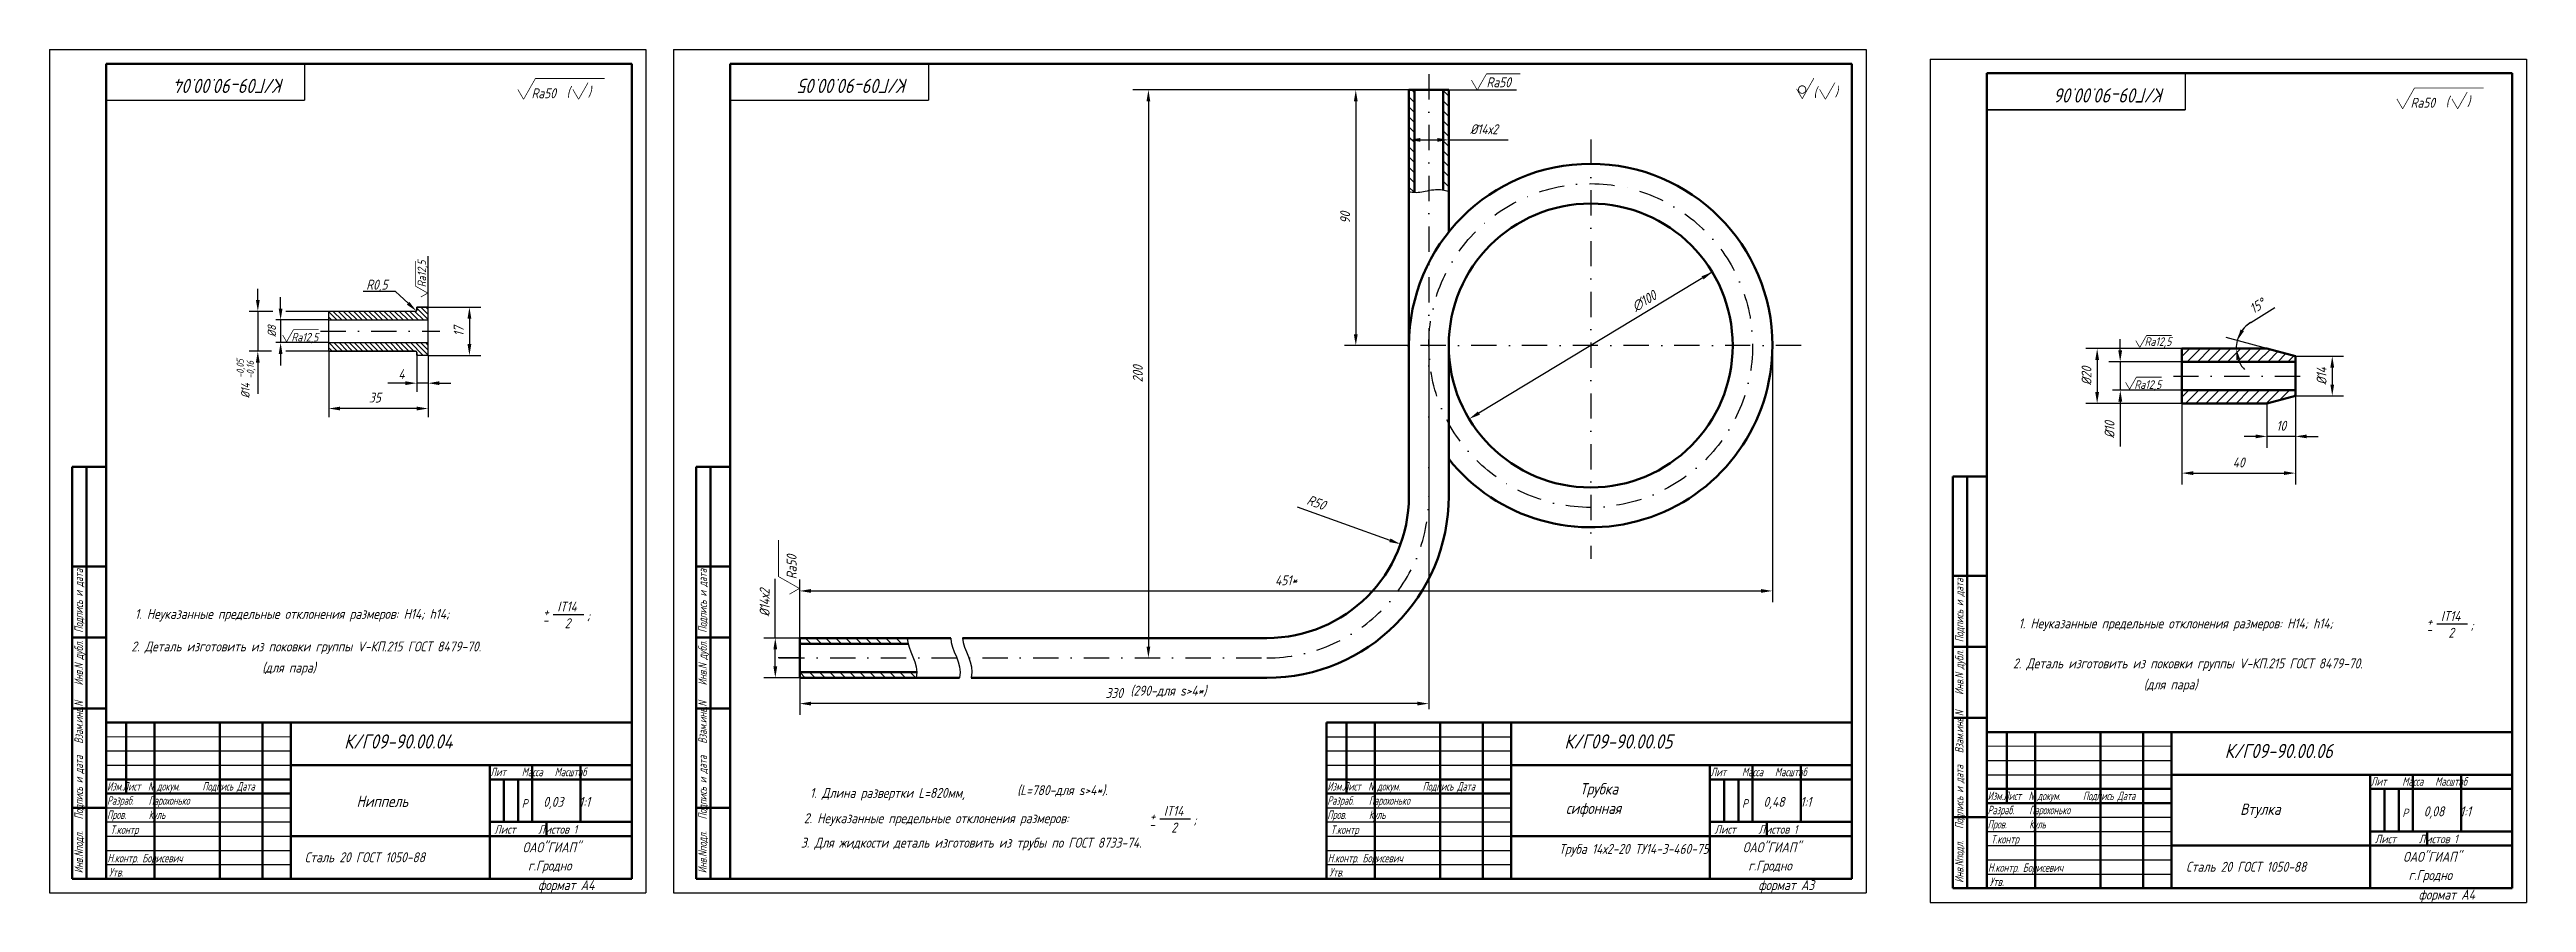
# Model space of a CAD drawing. Header units: inches. Extents: x 0 to 2147, y 0 to 841.
# Drawn here: x 1275 to 2147, y 4 to 305 of the extents above; entities that cross this region are included whole.
import ezdxf

# ---------------------------------------------------------------- set-up
doc = ezdxf.new("R2010")
doc.units = ezdxf.units.IN
doc.header["$LTSCALE"] = 0.7
doc.header["$MEASUREMENT"] = 0
doc.linetypes.add('DASHDOT', pattern=[25.4, 12.7, -6.35, 0, -6.35])
doc.linetypes.add('HIDDEN', pattern=[9.525, 6.35, -3.175])
doc.styles.add('ROMANC', font='romanc', dxfattribs={"width": 0.8, "oblique": 15, "height": 3.5})
doc.styles.get("Standard").update_dxf_attribs({"font": 'romand.shx', "width": 0.8, "oblique": 15, "height": 3.5})
doc.dimstyles.get("Standard").update_dxf_attribs({"dimtxt": 3.5, "dimasz": 4, "dimexe": 4, "dimexo": 0, "dimgap": 2, "dimtad": 1, "dimdec": 0, "dimdsep": 46, "dimtxsty": 'Standard', "dimcen": 0.09, "dimadec": 0, "dimazin": 0, "dimtfac": 1, "dimtdec": 0, "dimtmove": 0, "dimatfit": 3, "dimfxl": 0, "dimtolj": 1, "dimtzin": 0, "dimlwd": 25, "dimlwe": 25, "dimarcsym": 0})
pattern_1 = [(135, (-3236.4586, -1022.106), (-1.767767, -1.767767), [])]

msp = doc.modelspace()

# ---------------------------------------------------------------- texts
at = {"style": 'ROMANC', "oblique": 15, "width": 0.8}
for s, p in [('(', (1457.11, 287.99)), (')', (1464.61, 288.13)), ('(', (1896.15, 287.99)), (')', (1903.65, 288.13)), ('(', (2118.79, 284.64)), (')', (2126.29, 284.77))]:
    msp.add_text(s, height=3.5, dxfattribs=at).set_placement(p)
at = {"lineweight": 35, "char_height": 5, "width": 116.2188, "attachment_point": 1, "rotation": 180}
for s, insert in [('К/Г09-90.00.04 ', (1357.74, 289.39)), ('К/Г09-90.00.05 ', (1577.42, 289.39)), ('К/Г09-90.00.06 ', (2019.93, 286.03))]:
    msp.add_mtext(s, dxfattribs=dict(at, insert=insert))
at = {"lineweight": 25, "attachment_point": 1}
for s, insert, char_height, width in [('Ra50', (1444.71, 291.04), 3.5, 29.1251), ('Ra50', (1780.99, 294.9), 3.5, 29.1251), ('Ra50', (2106.39, 287.69), 3.5, 29.1251), ('R0,5', (1386.51, 223.64), 3.5, 34.7971), ('Ra12,5', (1360.17, 204.88), 3, 25.3892), ('Ra12,5', (2012.71, 203.35), 3, 25.3892), ('4', (1397.81, 192.15), 3.5, 7.8941), ('35', (1387.48, 183.89), 3.5, 8.9871), ('Ra12,5', (2009.13, 188.2), 3, 25.3892), ('1. Неуказанные предельные отклонения размеров: H14; h14; ', (1305.09, 107.7), 3.5, 158.004), ('+', (1448.85, 108.47), 3.5, 4.3989), ('IT14', (1453.79, 110.29), 3.5, 19.7907), (';', (1464.23, 107.14), 3.5, 9.0235), ('IT14', (2117.06, 106.94), 3.5, 19.7907), ('2. Деталь изготовить из поковки группы V-КП.215 ГОСТ 8479-70.', (1303.82, 96.23), 3.5, 172.7805), ('-', (1448.62, 105.54), 3.5, 6.6548), ('2', (1456.41, 104.42), 3.5, 17.1446), ('1. Неуказанные предельные отклонения размеров: H14; h14; ', (1968.35, 104.35), 3.5, 158.004), ('-', (2111.89, 102.19), 3.5, 6.6548), ('+', (2112.11, 105.12), 3.5, 4.3989), ('2', (2119.68, 101.06), 3.5, 17.1446), (';', (2127.5, 103.78), 3.5, 9.0235), ('(для пара)', (1349.87, 88.8), 3.5, 44.9224), ('2. Деталь изготовить из поковки группы V-КП.215 ГОСТ 8479-70.', (1966.39, 90.27), 3.5, 172.7805), ('(290-для s>4*)', (1655.59, 80.66), 3.5, 45.5333), ('(для пара)', (2012.44, 82.84), 3.5, 44.9224), ('{\\W0.6; Изм.Лист  N докум.      Подпись Дата\\P Разраб.    Парохонько\\P Пров.      Куль}', (1293.93, 46.74), 3, 75.9719), ('{\\W0.7;Лит    Масса   Масштаб}', (1430.2, 51.8), 3, 48.3624), ('1. Длина развертки L=820мм,', (1542.78, 44.67), 3.5, 98.3226), ('(L=780-для s>4*).', (1615.73, 45.63), 3.5, 45.5333), ('{\\W0.6; Изм.Лист  N докум.      Подпись Дата\\P Разраб.    Парохонько\\P Пров.      Куль}', (1723.61, 46.74), 3, 75.9719), ('{\\W0.7;Лит    Масса   Масштаб}', (1859.89, 51.8), 3, 48.3624), ('{\\W0.7;Лит    Масса   Масштаб}', (2092.39, 48.45), 3, 48.3624), ('Р', (1441.28, 40.72), 3, 4.7355), ('0,03   1:1', (1448.85, 41.52), 3.5, 30.5998), ('2. Неуказанные предельные отклонения размеров:  ', (1540.62, 35.75), 3.5, 158.004), ('+', (1662.43, 36.52), 3.5, 4.3989), ('IT14', (1667.38, 38.34), 3.5, 19.7907), ('Р', (1870.97, 40.72), 3, 4.7355), ('0,48   1:1', (1878.54, 41.52), 3.5, 30.5998), ('{\\W0.6; Изм.Лист  N докум.      Подпись Дата\\P Разраб.    Парохонько\\P Пров.      Куль}', (1956.12, 43.39), 3, 75.9719), ('Р', (2103.48, 37.37), 3, 4.7355), ('0,08   1:1', (2111.04, 38.17), 3.5, 30.5998), ('{\\W0.7;Т.контр}', (1296.44, 31.48), 3, 65.7648), ('Лист     Листов 1', (1431.61, 31.56), 3, 49.4707), ('3. Для жидкости деталь изготовить из трубы по ГОСТ 8733-74.', (1539.58, 27.14), 3.5, 166.2699), ('-', (1662.2, 33.59), 3.5, 6.6548), ('2', (1669.99, 32.47), 3.5, 17.1446), (';', (1677.82, 35.19), 3.5, 9.0235), ('{\\W0.7;Т.контр}', (1726.13, 31.48), 3, 65.7648), ('Лист     Листов 1', (1861.3, 31.56), 3, 49.4707), ('{\\W0.7;Т.контр}', (1958.63, 28.13), 3, 65.7648), ('Лист     Листов 1', (2093.8, 28.2), 3, 49.4707), ('{\\W0.7; Н.контр. Борисевич}', (1293.99, 21.47), 3, 40.546), ('Сталь 20 ГОСТ 1050-88', (1364.86, 22), 3.5, 67.3789), ('г.Гродно', (1443.5, 19.07), 3.5, 35.0627), ('{\\W0.7; Н.контр. Борисевич}', (1723.68, 21.47), 3, 40.546), ('Труба 14х2-20 ТУ14-3-460-75', (1806.54, 24.95), 3.5, 67.684), ('г.Гродно', (1873.19, 19.07), 3.5, 35.0627), ('{\\W0.7; Н.контр. Борисевич}', (1956.18, 18.12), 3, 40.546), ('Сталь 20 ГОСТ 1050-88', (2027.34, 18.65), 3.5, 67.3789), ('{\\W0.7;Утв.     }', (1295.92, 16.48), 3, 39.2217), ('формат А4', (1447.03, 12.2), 3.5, 32.7454), ('{\\W0.7;Утв.     }', (1725.61, 16.48), 3, 39.2217), ('формат А3', (1876.71, 12.2), 3.5, 32.7454), ('{\\W0.7;Утв.     }', (1958.12, 13.13), 3, 39.2217), ('г.Гродно', (2105.69, 15.71), 3.5, 35.0627), ('формат А4', (2109.22, 8.85), 3.5, 32.7454)]:
    msp.add_mtext(s, dxfattribs=dict(at, insert=insert, char_height=char_height, width=width))
at = {"lineweight": 25, "attachment_point": 1, "rotation": 90}
for s, insert, char_height, width in [('Ra12,5', (1404.61, 220.96), 3, 25.3892), ('%%C8', (1351.79, 203.48), 3, 25.3892), ('-0,05', (1340.87, 189.06), 2.5, 14.2705), ('-0,16', (1344.44, 188.78), 2.5, 14.2705), ('%%C14', (1342.46, 181.9), 3, 25.3892), ('Ra50', (1534.56, 118.17), 3.5, 29.1251), ('{\\W0.7; Инв.Nподл.   Подпись и дата   Взам.инв.N    Инв.N дубл.  Подпись и дата}', (1283.77, 13.21), 3, 144.2887), ('{\\W0.7; Инв.Nподл.   Подпись и дата   Взам.инв.N    Инв.N дубл.  Подпись и дата}', (1503.45, 13.21), 3, 144.2887), ('{\\W0.7; Инв.Nподл.   Подпись и дата   Взам.инв.N    Инв.N дубл.  Подпись и дата}', (1945.96, 9.86), 3, 144.2887)]:
    msp.add_mtext(s, dxfattribs=dict(at, insert=insert, char_height=char_height, width=width))
at = {"lineweight": 25, "char_height": 3.5, "attachment_point": 5}
for s, insert, rotation in [('\\A1;∅100', (1836.54, 216.11), 31.14032), ('\\A1;200', (1658.2, 190.46), 90), ('\\A1;%%C20', (1992.28, 189.72), 90), ('\\A1;%%C10', (2000.39, 170.81), 90)]:
    msp.add_mtext(s, dxfattribs=dict(at, insert=insert, rotation=rotation))
at = {"lineweight": 25, "insert": (1649.92, 78.11), "char_height": 3.5, "attachment_point": 5}
msp.add_mtext('330', dxfattribs=at)
at = {"lineweight": 35, "attachment_point": 1}
for s, insert, char_height, width in [('К/Г09-90.00.04', (1378.74, 63.53), 5, 116.2188), ('К/Г09-90.00.05', (1808.42, 63.53), 5, 116.2188), ('К/Г09-90.00.06', (2040.93, 60.18), 5, 116.2188), ('ОАО"ГИАП"', (1441.59, 25.51), 3.5, 36.171), ('ОАО"ГИАП"', (1871.27, 25.51), 3.5, 36.171), ('ОАО"ГИАП"', (2103.78, 22.16), 3.5, 36.171)]:
    msp.add_mtext(s, dxfattribs=dict(at, insert=insert, char_height=char_height, width=width))
at = {"lineweight": 30, "char_height": 4, "width": 61.9449, "attachment_point": 1}
for s, insert in [('Трубка ', (1813.89, 46.35)), ('Ниппель', (1383.1, 41.97)), ('сифонная', (1808.96, 39.5)), ('Втулка', (2046.39, 39.18))]:
    msp.add_mtext(s, dxfattribs=dict(at, insert=insert))

# ---------------------------------------------------------------- blocks, each defined once
blk = doc.blocks.new('*D352')
at = {"color": 0, "lineweight": 25}
for p, q in [((1407.54, 213.97), (1426.85, 213.97)), ((1422.85, 209.97), (1422.85, 200.97)), ((1408.31, 196.97), (1426.85, 196.97))]:
    blk.add_line(p, q, dxfattribs=at)
for points in [[(1422.18, 209.97), (1423.52, 209.97), (1422.85, 213.97)], [(1422.18, 200.97), (1423.52, 200.97), (1422.85, 196.97)]]:
    blk.add_solid(points, dxfattribs=at)
at = {"layer": 'DEFPOINTS', "color": 0, "lineweight": 25}
for p in [(1407.54, 213.97), (1408.31, 196.97), (1422.85, 196.97)]:
    blk.add_point(p, dxfattribs=at)
at = {"color": 0, "lineweight": 25, "insert": (1419.1, 205.47), "char_height": 3.5, "attachment_point": 5, "rotation": 90}
blk.add_mtext('\\A1;17', dxfattribs=at)
blk = doc.blocks.new('*D357')
at = {"color": 0, "lineweight": 25}
blk.add_line((1714.31, 143.63), (1746.97, 131.88), dxfattribs=at)
blk.add_solid([(1747.19, 132.5), (1746.74, 131.25), (1750.73, 130.52)], dxfattribs=at)
at = {"layer": 'DEFPOINTS', "color": 0, "lineweight": 25}
for p in [(1703.69, 147.46), (1750.73, 130.52)]:
    blk.add_point(p, dxfattribs=at)
at = {"color": 0, "lineweight": 25, "insert": (1721.08, 145.18), "char_height": 3.5, "attachment_point": 5, "rotation": 340.20113}
blk.add_mtext('\\A1;R50', dxfattribs=at)
blk = doc.blocks.new('*D333')
at = {"color": 0, "lineweight": 25}
for p, q in [((1753.69, 290.46), (1730.97, 290.46)), ((1734.97, 286.46), (1734.97, 204.46)), ((1753.69, 200.46), (1730.97, 200.46))]:
    blk.add_line(p, q, dxfattribs=at)
for points in [[(1734.3, 286.46), (1735.64, 286.46), (1734.97, 290.46)], [(1734.3, 204.46), (1735.64, 204.46), (1734.97, 200.46)]]:
    blk.add_solid(points, dxfattribs=at)
at = {"layer": 'DEFPOINTS', "color": 0, "lineweight": 25}
for p in [(1753.69, 290.46), (1734.97, 200.46), (1753.69, 200.46)]:
    blk.add_point(p, dxfattribs=at)
at = {"color": 0, "lineweight": 25, "insert": (1731.22, 245.46), "char_height": 3.5, "attachment_point": 5, "rotation": 90}
blk.add_mtext('\\A1;90', dxfattribs=at)
blk = doc.blocks.new('*D358')
at = {"color": 0, "lineweight": 25}
for p, q in [((1881.69, 200.46), (1881.69, 110.04)), ((1539.15, 97.46), (1539.15, 118.04)), ((1543.15, 114.04), (1877.69, 114.04))]:
    blk.add_line(p, q, dxfattribs=at)
for points in [[(1543.15, 114.7), (1543.15, 113.37), (1539.15, 114.04)], [(1877.69, 114.7), (1877.69, 113.37), (1881.69, 114.04)]]:
    blk.add_solid(points, dxfattribs=at)
at = {"layer": 'DEFPOINTS', "color": 0, "lineweight": 25}
for p in [(1881.69, 200.46), (1881.69, 114.04), (1539.15, 97.46)]:
    blk.add_point(p, dxfattribs=at)
at = {"color": 0, "lineweight": 25, "insert": (1710.42, 117.79), "char_height": 3.5, "attachment_point": 5}
blk.add_mtext('\\A1;451*', dxfattribs=at)
blk = doc.blocks.new('*D359')
at = {"color": 0, "lineweight": 25}
for p, q in [((1753.69, 290.46), (1753.69, 268.88)), ((1767.69, 290.46), (1767.69, 268.88)), ((1757.69, 272.88), (1763.69, 272.88)), ((1767.69, 272.88), (1788.58, 272.88))]:
    blk.add_line(p, q, dxfattribs=at)
for points in [[(1757.69, 273.54), (1757.69, 272.21), (1753.69, 272.88)], [(1763.69, 273.54), (1763.69, 272.21), (1767.69, 272.88)]]:
    blk.add_solid(points, dxfattribs=at)
at = {"layer": 'DEFPOINTS', "color": 0, "lineweight": 25}
for p in [(1753.69, 290.46), (1767.69, 290.46), (1767.69, 272.88)]:
    blk.add_point(p, dxfattribs=at)
at = {"color": 0, "lineweight": 25, "insert": (1780.13, 276.63), "char_height": 3.5, "attachment_point": 5}
blk.add_mtext('\\A1;%%C14х2', dxfattribs=at)
blk = doc.blocks.new('*D360')
at = {"color": 0, "lineweight": 25}
for p, q in [((1530.56, 97.46), (1530.56, 118.35)), ((1539.15, 97.46), (1526.56, 97.46)), ((1530.56, 87.46), (1530.56, 93.46)), ((1539.15, 83.46), (1526.56, 83.46))]:
    blk.add_line(p, q, dxfattribs=at)
for points in [[(1529.9, 93.46), (1531.23, 93.46), (1530.56, 97.46)], [(1529.9, 87.46), (1531.23, 87.46), (1530.56, 83.46)]]:
    blk.add_solid(points, dxfattribs=at)
at = {"layer": 'DEFPOINTS', "color": 0, "lineweight": 25}
for p in [(1530.56, 97.46), (1539.15, 97.46), (1539.15, 83.46)]:
    blk.add_point(p, dxfattribs=at)
at = {"color": 0, "lineweight": 25, "insert": (1526.81, 109.9), "char_height": 3.5, "attachment_point": 5, "rotation": 90}
blk.add_mtext('\\A1;%%C14х2', dxfattribs=at)
blk = doc.blocks.new('*D437')
at = {"color": 0, "lineweight": 25}
for p, q in [((2050.15, 208.61), (2058.55, 213.8)), ((2055.83, 199.39), (2041.51, 203.23))]:
    blk.add_line(p, q, dxfattribs=at)
for start, end in [(165, 180), (121.66195, 165), (122.44358, 143.72179), (201.27821, 222.55642)]:
    blk.add_arc((2055.83, 199.39), 10.83, start, end, dxfattribs=at)
for points in [[(2047.7, 205.52), (2046.5, 206.09), (2045.37, 202.2)], [(2045.08, 195.34), (2046.39, 195.59), (2045, 199.39)]]:
    blk.add_solid(points, dxfattribs=at)
at = {"layer": 'DEFPOINTS', "color": 0, "lineweight": 25}
for p in [(2025.86, 199.39), (2045.04, 200.34), (2055.83, 199.39), (2055.83, 199.39), (2065.83, 196.71)]:
    blk.add_point(p, dxfattribs=at)
at = {"color": 0, "lineweight": 25, "insert": (2052.38, 214.4), "char_height": 3.5, "attachment_point": 5, "rotation": 31.66195}
blk.add_mtext('\\A1;15°', dxfattribs=at)
blk = doc.blocks.new('*D438')
at = {"color": 0, "lineweight": 25}
for p, q in [((2065.83, 196.71), (2082.81, 196.71)), ((2078.81, 192.71), (2078.81, 186.72)), ((2065.83, 182.72), (2082.81, 182.72))]:
    blk.add_line(p, q, dxfattribs=at)
for points in [[(2078.15, 192.71), (2079.48, 192.71), (2078.81, 196.71)], [(2078.15, 186.72), (2079.48, 186.72), (2078.81, 182.72)]]:
    blk.add_solid(points, dxfattribs=at)
at = {"layer": 'DEFPOINTS', "color": 0, "lineweight": 25}
for p in [(2065.83, 196.71), (2065.83, 182.72), (2078.81, 182.72)]:
    blk.add_point(p, dxfattribs=at)
at = {"color": 0, "lineweight": 25, "insert": (2075.06, 189.72), "char_height": 3.5, "attachment_point": 5, "rotation": 90}
blk.add_mtext('\\A1;%%C14', dxfattribs=at)
blk = doc.blocks.new('*D439')
at = {"color": 0, "lineweight": 25}
for p, q in [((2055.83, 180.04), (2055.83, 164.46)), ((2065.83, 182.72), (2065.83, 164.46)), ((2051.83, 168.46), (2047.83, 168.46)), ((2065.83, 168.46), (2055.83, 168.46)), ((2069.83, 168.46), (2073.83, 168.46))]:
    blk.add_line(p, q, dxfattribs=at)
for points in [[(2051.83, 169.12), (2051.83, 167.79), (2055.83, 168.46)], [(2069.83, 169.12), (2069.83, 167.79), (2065.83, 168.46)]]:
    blk.add_solid(points, dxfattribs=at)
at = {"layer": 'DEFPOINTS', "color": 0, "lineweight": 25}
for p in [(2055.83, 180.04), (2065.83, 182.72), (2055.83, 168.46)]:
    blk.add_point(p, dxfattribs=at)
at = {"color": 0, "lineweight": 25, "insert": (2060.83, 172.21), "char_height": 3.5, "attachment_point": 5}
blk.add_mtext('\\A1;10', dxfattribs=at)
blk = doc.blocks.new('*D440')
at = {"color": 0, "lineweight": 25}
for p, q in [((2025.86, 180.04), (2025.86, 151.53)), ((2065.83, 182.72), (2065.83, 151.53)), ((2029.86, 155.53), (2061.83, 155.53))]:
    blk.add_line(p, q, dxfattribs=at)
for points in [[(2029.86, 156.19), (2029.86, 154.86), (2025.86, 155.53)], [(2061.83, 156.19), (2061.83, 154.86), (2065.83, 155.53)]]:
    blk.add_solid(points, dxfattribs=at)
at = {"layer": 'DEFPOINTS', "color": 0, "lineweight": 25}
for p in [(2025.86, 180.04), (2065.83, 182.72), (2065.83, 155.53)]:
    blk.add_point(p, dxfattribs=at)
at = {"color": 0, "lineweight": 25, "insert": (2045.85, 159.28), "char_height": 3.5, "attachment_point": 5}
blk.add_mtext('\\A1;40', dxfattribs=at)

# ---------------------------------------------------------------- dimensions: what is measured, and where the dimension line sits
at = {"lineweight": 25}
for base, p1, p2, picture, middle in [((1734.97, 200.46), (1753.69, 290.46), (1753.69, 200.46), '*D333', (1731.22, 245.46)), ((1422.85, 196.97), (1407.54, 213.97), (1408.31, 196.97), '*D352', (1419.1, 205.47))]:
    dim = msp.add_linear_dim(base=base, p1=p1, p2=p2, angle=90, dimstyle='Standard', dxfattribs=at)
    dim.commit()
    dim.dimension.update_dxf_attribs({"geometry": picture, "text_midpoint": middle})
for base, p1, p2, text, picture, middle in [((1767.69, 272.88), (1753.69, 290.46), (1767.69, 290.46), '%%C14х2', '*D359', (1780.13, 276.63)), ((1881.69, 114.04), (1539.15, 97.46), (1881.69, 200.46), '451*', '*D358', (1710.42, 117.79))]:
    dim = msp.add_linear_dim(base=base, p1=p1, p2=p2, text=text, dimstyle='Standard', dxfattribs=at)
    dim.commit()
    dim.dimension.update_dxf_attribs({"geometry": picture, "text_midpoint": middle})
dim = msp.add_angular_dim_2l(base=(2045.04, 200.34), line1=((2055.83, 199.39), (2025.86, 199.39)), line2=((2065.83, 196.71), (2055.83, 199.39)), dimstyle='Standard', dxfattribs=at)
dim.commit()
dim.dimension.update_dxf_attribs({"geometry": '*D437', "text_midpoint": (2052.38, 214.4)})
for base, p1, p2, text, picture, middle in [((2078.81, 182.72), (2065.83, 196.71), (2065.83, 182.72), '%%C14', '*D438', (2075.06, 189.72)), ((1530.56, 97.46), (1539.15, 83.46), (1539.15, 97.46), '%%C14х2', '*D360', (1526.81, 109.9))]:
    dim = msp.add_linear_dim(base=base, p1=p1, p2=p2, angle=90, text=text, dimstyle='Standard', dxfattribs=at)
    dim.commit()
    dim.dimension.update_dxf_attribs({"geometry": picture, "text_midpoint": middle})
for base, p1, p2, picture, middle in [((2065.83, 155.53), (2025.86, 180.04), (2065.83, 182.72), '*D440', (2045.85, 159.28)), ((2055.83, 168.46), (2065.83, 182.72), (2055.83, 180.04), '*D439', (2060.83, 172.21))]:
    dim = msp.add_linear_dim(base=base, p1=p1, p2=p2, dimstyle='Standard', dxfattribs=at)
    dim.commit()
    dim.dimension.update_dxf_attribs({"geometry": picture, "text_midpoint": middle})
dim = msp.add_radius_dim(center=(1703.69, 147.46), mpoint=(1750.73, 130.52), dimstyle='Standard', dxfattribs=at)
dim.commit()
dim.dimension.update_dxf_attribs({"geometry": '*D357', "text_midpoint": (1719.81, 141.65), "dimtype": 164})

# ---------------------------------------------------------------- hatches: boundary and pattern name
at = {"lineweight": 25}
h = msp.add_hatch(dxfattribs=at)
h.set_pattern_fill('ANSI31', color=256, scale=20, angle=90, style=0)
h.set_pattern_definition(pattern_1)
h.paths.add_polyline_path([(1755.69, 290.46), (1753.69, 290.46), (1753.69, 254.71, 0.005854), (1754.12, 254.62, 0.039188), (1755.69, 254.41)])
h.paths.add_polyline_path([(1767.69, 290.46), (1765.69, 290.46), (1765.69, 255.24, -0.02754), (1767.08, 254.94, -0.007414), (1767.69, 254.76)])
h = msp.add_hatch(dxfattribs=at)
h.set_pattern_fill('ANSI31', color=256, scale=20, angle=90, style=0)
h.set_pattern_definition(pattern_1)
edge = h.paths.add_edge_path()
edge.add_spline(control_points=[(1577.28, 95.46), (1577.11, 96.13), (1577.02, 96.8), (1577.04, 97.46)], knot_values=[16.89827, 16.89827, 16.89827, 16.89827, 19.106376, 19.106376, 19.106376, 19.106376], degree=3, periodic=0)
edge.add_line((1577.04, 97.46), (1539.15, 97.46))
edge.add_line((1539.15, 97.46), (1539.15, 95.46))
edge.add_line((1539.15, 95.46), (1577.28, 95.46))
edge = h.paths.add_edge_path()
edge.add_spline(control_points=[(1580.11, 83.46), (1580.29, 84.13), (1580.37, 84.8), (1580.37, 85.46)], knot_values=[29.152697, 29.152697, 29.152697, 29.152697, 30.972982, 30.972982, 30.972982, 30.972982], degree=3, periodic=0)
edge.add_line((1580.37, 85.46), (1539.15, 85.46))
edge.add_line((1539.15, 85.46), (1539.15, 83.46))
edge.add_line((1539.15, 83.46), (1580.11, 83.46))

# ---------------------------------------------------------------- linework, layer by layer
for p, q in [((1275, 304.69), (1275, 7.69)), ((1275, 304.69), (1485, 304.69)), ((1485, 304.69), (1485, 7.69)), ((1494.69, 304.69), (1494.69, 7.69)), ((1494.69, 304.69), (1914.69, 304.69)), ((1914.69, 304.69), (1914.69, 7.69)), ((1937.2, 301.34), (1937.2, 4.34)), ((1937.2, 301.34), (2147.2, 301.34)), ((2147.2, 301.34), (2147.2, 4.34)), ((1767.69, 290.46), (1753.69, 290.46)), ((1753.69, 290.46), (1753.69, 254.41)), ((1767.69, 290.46), (1753.69, 290.46)), ((1753.69, 290.46), (1767.69, 290.46)), ((1767.69, 290.46), (1767.69, 282.1)), ((1767.69, 262.1), (1767.69, 240.41)), ((1408.31, 213.97), (1408.31, 231.95)), ((1396.8, 219.46), (1385.39, 219.46)), ((1404.31, 213.97), (1404.31, 212.97)), ((1404.31, 197.97), (1404.31, 196.97)), ((1275, 7.69), (1485, 7.69)), ((1494.69, 7.69), (1914.69, 7.69)), ((1937.2, 4.34), (2147.2, 4.34))]:
    msp.add_line(p, q)
at = {"lineweight": 50}
for p, q in [((1295, 299.69), (1295, 12.69)), ((1295, 299.69), (1480, 299.69)), ((1480, 299.69), (1480, 12.69)), ((1514.69, 299.69), (1514.69, 12.69)), ((1514.69, 299.69), (1909.69, 299.69)), ((1909.69, 299.69), (1909.69, 12.69)), ((1753.69, 290.46), (1753.69, 200.46)), ((1753.69, 290.46), (1767.69, 290.46)), ((1755.69, 290.46), (1755.69, 254.41)), ((1765.69, 290.46), (1765.69, 255.24)), ((1767.69, 290.46), (1767.69, 240.41)), ((1957.2, 296.34), (1957.2, 9.34)), ((1957.2, 296.34), (2142.2, 296.34)), ((2142.2, 296.34), (2142.2, 9.34)), ((1753.69, 200.46), (1753.69, 147.46)), ((1767.69, 200.46), (1767.69, 147.46)), ((2025.86, 199.39), (2025.86, 180.04)), ((2055.83, 199.39), (2025.86, 199.39)), ((2025.86, 194.72), (2065.83, 194.72)), ((2065.83, 196.71), (2055.83, 199.39)), ((2025.86, 184.72), (2065.83, 184.72)), ((2055.83, 180.04), (2025.86, 180.04)), ((2065.83, 182.72), (2055.83, 180.04)), ((1283, 157.69), (1283, 12.69)), ((1283, 157.69), (1295, 157.69)), ((1288, 157.69), (1288, 12.69)), ((1502.69, 157.69), (1502.69, 12.69)), ((1502.69, 157.69), (1514.69, 157.69)), ((1507.69, 157.69), (1507.69, 12.69)), ((1945.2, 154.34), (1945.2, 9.34)), ((1945.2, 154.34), (1957.2, 154.34)), ((1950.2, 154.34), (1950.2, 9.34)), ((1283, 122.69), (1295, 122.69)), ((1502.69, 122.69), (1514.69, 122.69)), ((1945.2, 119.34), (1957.2, 119.34)), ((1283, 97.69), (1295, 97.69)), ((1502.69, 97.69), (1514.69, 97.69)), ((1539.15, 97.46), (1592.34, 97.46)), ((1596.48, 97.46), (1703.69, 97.46)), ((1539.15, 95.46), (1577.28, 95.46)), ((1945.2, 94.34), (1957.2, 94.34)), ((1539.15, 85.46), (1580.37, 85.46)), ((1539.15, 83.46), (1595.4, 83.46)), ((1599.48, 83.46), (1703.69, 83.46)), ((1283, 72.69), (1295, 72.69)), ((1502.69, 72.69), (1514.69, 72.69)), ((1295, 67.69), (1480, 67.69)), ((1302, 67.69), (1302, 42.69)), ((1312, 67.69), (1312, 12.69)), ((1335, 67.69), (1335, 12.69)), ((1350, 67.69), (1350, 12.69)), ((1360, 67.69), (1360, 12.69)), ((1724.69, 67.69), (1724.69, 12.69)), ((1724.69, 67.69), (1909.69, 67.69)), ((1731.69, 67.69), (1731.69, 42.69)), ((1741.69, 67.69), (1741.69, 12.69)), ((1764.69, 67.69), (1764.69, 12.69)), ((1779.69, 67.69), (1779.69, 12.69)), ((1789.69, 67.69), (1789.69, 12.69)), ((1945.2, 69.34), (1957.2, 69.34)), ((1957.2, 64.34), (2142.2, 64.34)), ((1964.2, 64.34), (1964.2, 39.34)), ((1974.2, 64.34), (1974.2, 9.34)), ((1997.2, 64.34), (1997.2, 9.34)), ((2012.2, 64.34), (2012.2, 9.34)), ((2022.2, 64.34), (2022.2, 9.34)), ((1430, 52.69), (1430, 12.69)), ((1445, 52.69), (1445, 32.69)), ((1462, 52.69), (1462, 32.69)), ((1859.69, 52.69), (1859.69, 12.69)), ((1874.69, 52.69), (1874.69, 32.69)), ((1891.69, 52.69), (1891.69, 32.69)), ((1295, 47.69), (1360, 47.69)), ((1430, 47.69), (1480, 47.69)), ((1435, 47.69), (1435, 32.69)), ((1440, 47.69), (1440, 32.69)), ((1724.69, 47.69), (1789.69, 47.69)), ((1859.69, 47.69), (1909.69, 47.69)), ((1864.69, 47.69), (1864.69, 32.69)), ((1869.69, 47.69), (1869.69, 32.69)), ((1957.2, 44.34), (2022.2, 44.34)), ((2092.2, 49.34), (2092.2, 9.34)), ((2092.2, 44.34), (2142.2, 44.34)), ((2097.2, 44.34), (2097.2, 29.34)), ((2102.2, 44.34), (2102.2, 29.34)), ((2107.2, 49.34), (2107.2, 29.34)), ((2124.2, 49.34), (2124.2, 29.34)), ((1283, 37.69), (1295, 37.69)), ((1295, 42.69), (1360, 42.69)), ((1502.69, 37.69), (1514.69, 37.69)), ((1724.69, 42.69), (1789.69, 42.69)), ((1957.2, 39.34), (2022.2, 39.34)), ((1430, 32.69), (1480, 32.69)), ((1450, 32.69), (1450, 27.69)), ((1859.69, 32.69), (1909.69, 32.69)), ((1879.69, 32.69), (1879.69, 27.69)), ((1945.2, 34.34), (1957.2, 34.34)), ((2092.2, 29.34), (2142.2, 29.34)), ((2112.2, 29.34), (2112.2, 24.34)), ((1283, 12.69), (1480, 12.69)), ((1502.69, 12.69), (1909.69, 12.69)), ((1945.2, 9.34), (2142.2, 9.34))]:
    msp.add_line(p, q, dxfattribs=at)
at = {"lineweight": 25}
for p, q in [((1753.69, 290.46), (1656.52, 290.46)), ((1767.69, 290.46), (1791.57, 290.46)), ((1661.95, 286.46), (1661.95, 94.46)), ((1860.48, 226.31), (1778.31, 176.67)), ((2004.14, 198.72), (2004.14, 202.72)), ((1760.69, 200.46), (1760.69, 72.46)), ((2025.86, 199.39), (1992.03, 199.39)), ((1996.03, 195.39), (1996.03, 184.04)), ((2025.86, 194.72), (2000.14, 194.72)), ((2004.14, 194.72), (2004.14, 184.72)), ((2025.86, 196.55), (2028.7, 199.39)), ((2027.78, 194.72), (2032.46, 199.39)), ((2031.32, 194.72), (2035.87, 199.28)), ((2035.83, 194.72), (2033.83, 194.72)), ((2034.85, 194.72), (2039.53, 199.39)), ((2038.39, 194.72), (2043.06, 199.39)), ((2041.92, 194.72), (2046.6, 199.39)), ((2045.46, 194.72), (2050.13, 199.39)), ((2049, 194.72), (2053.67, 199.39)), ((2052.53, 194.72), (2056.91, 199.1)), ((2056.07, 194.72), (2059.7, 198.36)), ((2059.6, 194.72), (2062.49, 197.61)), ((2063.14, 194.72), (2065.28, 196.86)), ((2025.86, 184.72), (2001.43, 184.72)), ((2025.86, 182.23), (2028.36, 184.72)), ((2027.11, 180.04), (2031.79, 184.72)), ((2030.78, 180.04), (2035.46, 184.72)), ((2031.86, 184.66), (2031.92, 184.72)), ((2035.83, 184.72), (2031.86, 184.72)), ((2034.32, 180.04), (2039, 184.72)), ((2037.85, 180.04), (2042.53, 184.72)), ((2041.39, 180.04), (2046.07, 184.72)), ((2044.92, 180.04), (2049.6, 184.72)), ((2048.46, 180.04), (2053.14, 184.72)), ((2051.99, 180.04), (2056.67, 184.72)), ((2055.53, 180.04), (2060.21, 184.72)), ((2060.25, 181.22), (2063.74, 184.72)), ((2065.08, 182.52), (2065.83, 183.28)), ((2025.86, 180.04), (1992.03, 180.04)), ((2004.14, 180.72), (2004.14, 164.9)), ((1452.35, 105.77), (1463.18, 105.77)), ((2115.62, 102.42), (2126.45, 102.42)), ((1539.15, 90.46), (1531.62, 90.46)), ((1539.15, 83.46), (1539.15, 70.36)), ((1756.69, 74.36), (1543.15, 74.36)), ((1724.69, 62.69), (1789.69, 62.69)), ((1295, 57.69), (1360, 57.69)), ((1295, 52.69), (1360, 52.69)), ((1724.69, 57.69), (1789.69, 57.69)), ((1724.69, 52.69), (1789.69, 52.69)), ((1957.2, 54.34), (2022.2, 54.34)), ((1957.2, 49.34), (2022.2, 49.34)), ((1295, 37.69), (1360, 37.69)), ((1724.69, 37.69), (1789.69, 37.69)), ((1295, 32.69), (1360, 32.69)), ((1295, 27.69), (1360, 27.69)), ((1665.93, 33.82), (1676.76, 33.82)), ((1724.69, 32.69), (1789.69, 32.69)), ((1724.69, 27.69), (1789.69, 27.69)), ((1957.2, 34.34), (2022.2, 34.34)), ((1957.2, 29.34), (2022.2, 29.34)), ((1295, 22.69), (1360, 22.69)), ((1295, 17.69), (1360, 17.69)), ((1724.69, 22.69), (1789.69, 22.69)), ((1724.69, 17.69), (1789.69, 17.69)), ((1957.2, 24.34), (2022.2, 24.34)), ((1957.2, 19.34), (2022.2, 19.34)), ((1957.2, 14.34), (2022.2, 14.34))]:
    msp.add_line(p, q, dxfattribs=at)
at = {"linetype": 'DASHDOT'}
for p, q in [((1760.69, 296), (1760.69, 147.46)), ((1817.69, 273.02), (1817.69, 125.31)), ((1370.43, 205.47), (1412.47, 205.47)), ((2022.86, 189.72), (2069.11, 189.72)), ((1531.98, 90.46), (1703.69, 90.46))]:
    msp.add_line(p, q, dxfattribs=at)
at = {"linetype": 'HIDDEN', "lineweight": 25}
for p, q in [((1753.69, 281.96), (1753.69, 262.19)), ((1767.69, 282.18), (1767.69, 261.61))]:
    msp.add_line(p, q, dxfattribs=at)
at = {"color": 0, "linetype": 'ByBlock'}
for p, q in [((1348.35, 216.47), (1348.35, 220.47)), ((1398.31, 218.06), (1396.8, 219.46)), ((1401.25, 215.34), (1398.31, 218.06)), ((1353.67, 212.47), (1345.35, 212.47)), ((1348.35, 212.47), (1348.35, 198.47)), ((1373.31, 209.47), (1354.66, 209.47)), ((1356.37, 213.47), (1356.37, 217.47)), ((1356.37, 209.47), (1356.37, 201.47)), ((1373.31, 212.47), (1358.2, 212.47)), ((1408.31, 213.97), (1422.26, 213.97)), ((1373.34, 201.47), (1354.66, 201.47)), ((1353.16, 198.47), (1345.35, 198.47)), ((1348.35, 194.47), (1348.35, 190.47)), ((1356.37, 197.47), (1356.37, 193.47)), ((1373.31, 198.47), (1358.2, 198.47)), ((1373.31, 198.47), (1373.31, 175.27)), ((1404.31, 196.97), (1404.31, 184.2)), ((1408.31, 196.97), (1422.26, 196.97)), ((1408.31, 196.97), (1408.31, 184.2)), ((1408.31, 196.97), (1408.31, 175.27)), ((1348.35, 190.47), (1348.35, 183.44)), ((1396.31, 187.2), (1394.08, 187.2)), ((1400.31, 187.2), (1396.31, 187.2)), ((1408.31, 187.2), (1404.31, 187.2)), ((1412.31, 187.2), (1416.31, 187.2)), ((1404.31, 178.27), (1377.31, 178.27))]:
    msp.add_line(p, q, dxfattribs=at)
at = {"color": 0}
for p, q in [((1376.12, 209.47), (1373.31, 212.27)), ((1374.32, 209.47), (1373.31, 210.48)), ((1377.92, 209.47), (1374.92, 212.47)), ((1379.71, 209.47), (1376.71, 212.47)), ((1381.51, 209.47), (1378.51, 212.47)), ((1383.3, 209.47), (1380.3, 212.47)), ((1385.1, 209.47), (1382.1, 212.47)), ((1386.9, 209.47), (1383.9, 212.47)), ((1388.69, 209.47), (1385.69, 212.47)), ((1390.49, 209.47), (1387.49, 212.47)), ((1392.28, 209.47), (1389.28, 212.47)), ((1394.08, 209.47), (1391.08, 212.47)), ((1395.88, 209.47), (1392.88, 212.47)), ((1397.67, 209.47), (1394.67, 212.47)), ((1399.47, 209.47), (1396.47, 212.47)), ((1401.26, 209.47), (1398.26, 212.47)), ((1403.06, 209.47), (1400.06, 212.47)), ((1404.86, 209.47), (1401.86, 212.47)), ((1406.65, 209.47), (1403.65, 212.47)), ((1408.31, 209.6), (1404.31, 213.6)), ((1408.31, 211.4), (1405.75, 213.97)), ((1408.31, 213.19), (1407.54, 213.97)), ((1376.34, 198.47), (1373.34, 201.47)), ((1378.14, 198.47), (1375.14, 201.47)), ((1379.94, 198.47), (1376.94, 201.47)), ((1381.73, 198.47), (1378.73, 201.47)), ((1383.53, 198.47), (1380.53, 201.47)), ((1385.32, 198.47), (1382.32, 201.47)), ((1387.12, 198.47), (1384.12, 201.47)), ((1388.92, 198.47), (1385.92, 201.47)), ((1390.71, 198.47), (1387.71, 201.47)), ((1392.51, 198.47), (1389.51, 201.47)), ((1394.3, 198.47), (1391.3, 201.47)), ((1396.1, 198.47), (1393.1, 201.47)), ((1397.9, 198.47), (1394.9, 201.47)), ((1399.69, 198.47), (1396.69, 201.47)), ((1401.49, 198.47), (1398.49, 201.47)), ((1403.28, 198.47), (1400.28, 201.47)), ((1406.58, 196.97), (1402.08, 201.47)), ((1408.31, 197.03), (1403.88, 201.47)), ((1408.31, 198.83), (1405.67, 201.47)), ((1408.31, 200.62), (1407.47, 201.47)), ((1374.55, 198.47), (1373.31, 199.7)), ((1404.78, 196.97), (1404.31, 197.44))]:
    msp.add_line(p, q, dxfattribs=at)
at = {"color": 0, "linetype": 'DASHDOT'}
msp.add_line((1891.78, 200.46), (1744.61, 200.46), dxfattribs=at)
at = {"linetype": 'Continuous', "lineweight": 50}
for p, q in [((2065.83, 196.72), (2065.83, 182.72)), ((1539.15, 97.46), (1539.15, 83.46))]:
    msp.add_line(p, q, dxfattribs=at)
at = {"lineweight": 15}
for p, q in [((1295, 62.69), (1360, 62.69)), ((1957.2, 59.34), (2022.2, 59.34))]:
    msp.add_line(p, q, dxfattribs=at)
at = {"color": 1, "lineweight": 50}
for p, q in [((1360, 52.69), (1480, 52.69)), ((1789.69, 52.69), (1909.69, 52.69)), ((2022.2, 49.34), (2142.2, 49.34)), ((1360, 27.69), (1480, 27.69)), ((1789.69, 27.69), (1909.69, 27.69)), ((2022.2, 24.34), (2142.2, 24.34))]:
    msp.add_line(p, q, dxfattribs=at)
for points, const_width in [([(1364.86, 286.81), (1364.86, 299.81)], 0.5), ([(1584.55, 286.81), (1584.55, 299.81)], 0.5), ([(2027.05, 283.45), (2027.05, 296.45)], 0.5), ([(1439.89, 290.66), (1441.92, 287.16)], 0.25), ([(1441.92, 287.16), (1446.09, 294.5)], 0.25), ([(1446.09, 294.5), (1470.45, 294.5)], 0.3), ([(1459.27, 290.66), (1461.3, 287.16)], 0.25), ([(1461.3, 287.16), (1464.64, 293.05)], 0.25), ([(1775.71, 293.91), (1777.74, 290.41)], 0.25), ([(1777.74, 290.41), (1781.01, 296.16)], 0.25), ([(1781.01, 296.16), (1792.93, 296.16)], 0.3), ([(1890.18, 290.85), (1892.21, 287.35)], 0.25), ([(1892.13, 287.3), (1896.3, 294.64)], 0.25), ([(1898.3, 290.66), (1900.34, 287.16)], 0.25), ([(1900.34, 287.16), (1903.68, 293.05)], 0.25), ([(2103.6, 283.81), (2107.77, 291.15)], 0.25), ([(2107.77, 291.15), (2132.13, 291.15)], 0.3), ([(2122.98, 283.81), (2126.32, 289.69)], 0.25), ([(1294.86, 286.81), (1364.86, 286.81)], 0.5), ([(1514.55, 286.81), (1584.55, 286.81)], 0.5), ([(1957.05, 283.45), (2027.05, 283.45)], 0.5), ([(2101.57, 287.31), (2103.6, 283.81)], 0.25), ([(2120.94, 287.31), (2122.98, 283.81)], 0.25), ([(1403.91, 221.34), (1403.91, 230.21)], 0.3), ([(1408.16, 218.93), (1403.91, 221.34)], 0.25), ([(1405.75, 217.53), (1408.16, 218.93)], 0.25), ([(1373.31, 212.47), (1373.31, 198.47)], 0.5), ([(1373.31, 212.47), (1403.81, 212.47)], 0.5), ([(1373.31, 209.47), (1408.31, 209.47)], 0.5), ([(1404.31, 213.97), (1408.31, 213.97)], 0.5), ([(1404.31, 213.97), (1404.31, 212.97)], 0.5), ([(1408.31, 213.97), (1408.31, 196.97)], 0.5), ([(1357.08, 204.18), (1358.48, 201.77)], 0.25), ([(1358.48, 201.77), (1360.89, 206.02)], 0.25), ([(1360.89, 206.02), (1369.76, 206.02)], 0.3), ([(1373.31, 201.47), (1408.31, 201.47)], 0.5), ([(2009.62, 202.19), (2011.03, 199.78)], 0.25), ([(2011.03, 199.78), (2013.44, 204.02)], 0.25), ([(2013.44, 204.02), (2022.31, 204.02)], 0.3), ([(1373.31, 198.47), (1403.81, 198.47)], 0.5), ([(1404.31, 197.97), (1404.31, 196.97)], 0.5), ([(1404.31, 196.97), (1408.31, 196.97)], 0.5), ([(2006.04, 187.5), (2007.44, 185.09)], 0.25), ([(2007.44, 185.09), (2009.85, 189.34)], 0.25), ([(2009.85, 189.34), (2018.72, 189.34)], 0.3), ([(1531.72, 119.09), (1531.72, 131.96)], 0.3), ([(1539.06, 114.92), (1531.72, 119.09)], 0.25), ([(1535.56, 112.89), (1539.06, 114.92)], 0.25)]:
    msp.add_lwpolyline(points, dxfattribs=dict(const_width=const_width))
for points, const_width in [([(1893.43, 290.61, 1.02775), (1890.87, 290.61, 1.02775)], 0.3), ([(1893.44, 290.58, -1.02775), (1890.88, 290.58, -1.02775)], 0.3), ([(1403.81, 212.47, 0.414214), (1404.31, 212.97, 0.414214)], 0.5), ([(1404.31, 197.97, 0.414214), (1403.81, 198.47, 0.414214)], 0.5)]:
    msp.add_lwpolyline(points, format="xyb", dxfattribs=dict(const_width=const_width))
msp.add_lwpolyline([(1753.69, 254.71, 0.005854), (1754.12, 254.62, 0.069654), (1756.91, 254.42, 0.045006), (1759.44, 254.82, -0.037919), (1762.44, 255.33, -0.090658), (1767.08, 254.94, -0.007414), (1767.69, 254.76)], format="xyb")
at = {"linetype": 'DASHDOT'}
msp.add_circle((1817.69, 200.46), 57, dxfattribs=at)
at = {"lineweight": 50}
for centre, radius, start, end in [((1817.69, 200.46), 64, 0, 180), ((1817.69, 200.46), 50, 0, 180), ((1817.69, 200.46), 50, 180, 0), ((1817.69, 200.46), 64, 218.62483, 0), ((1703.69, 147.46), 50, 270, 0), ((1703.69, 147.46), 64, 270, 0)]:
    msp.add_arc(centre, radius, start, end, dxfattribs=at)
at = {"linetype": 'DASHDOT', "lineweight": 25}
msp.add_arc((1703.69, 147.46), 57, 270, 0, dxfattribs=at)
at = {"lineweight": 25}
for points in [[(1577.04, 97.46), (1576.88, 93.27), (1581.49, 88.7), (1580.11, 83.46)], [(1592.34, 97.46), (1592.17, 93.27), (1596.78, 88.7), (1595.4, 83.46)], [(1596.48, 97.46), (1596.51, 93.27), (1601.06, 88.7), (1599.48, 83.46)]]:
    msp.add_open_spline(points, degree=3, dxfattribs=at)
for points in [[(1661.28, 286.46), (1662.61, 286.46), (1661.95, 290.46)], [(1995.36, 195.39), (1996.69, 195.39), (1996.03, 199.39)], [(2003.47, 198.72), (2004.8, 198.72), (2004.14, 194.72)], [(1995.36, 184.04), (1996.69, 184.04), (1996.03, 180.04)], [(2003.51, 180.72), (2004.84, 180.72), (2004.18, 184.72)], [(1777.97, 177.24), (1778.66, 176.1), (1774.89, 174.6)], [(1661.28, 94.46), (1662.61, 94.46), (1661.95, 90.46)], [(1543.15, 75.03), (1543.15, 73.7), (1539.15, 74.36)], [(1756.69, 75.03), (1756.69, 73.7), (1760.69, 74.36)]]:
    msp.add_solid(points, dxfattribs=at)
at = {"color": 0, "linetype": 'ByBlock'}
for points in [[(1857.43, 223.72), (1856.76, 224.87), (1860.55, 226.31)], [(1347.68, 216.47), (1349.01, 216.47), (1348.35, 212.47)], [(1355.71, 213.47), (1357.04, 213.47), (1356.37, 209.47)], [(1400.79, 214.86), (1401.7, 215.83), (1404.18, 212.63)], [(1355.71, 197.47), (1357.04, 197.47), (1356.37, 201.47)], [(1347.68, 194.47), (1349.01, 194.47), (1348.35, 198.47)], [(1400.31, 187.87), (1400.31, 186.54), (1404.31, 187.2)], [(1412.31, 187.87), (1412.31, 186.54), (1408.31, 187.2)], [(1377.31, 178.94), (1377.31, 177.61), (1373.31, 178.27)], [(1404.31, 178.94), (1404.31, 177.61), (1408.31, 178.27)]]:
    msp.add_solid(points, dxfattribs=at)
at = {"layer": 'DEFPOINTS', "color": 0, "linetype": 'ByBlock'}
for p in [(1791.56, 290.03), (1373.31, 212.47), (1373.31, 209.47), (1403.81, 212.97), (1404.18, 212.63), (1410.76, 213.97), (1356.37, 201.47), (1373.34, 201.47), (1348.35, 198.47), (1373.31, 198.47), (1373.31, 198.47), (1404.31, 196.97), (1408.31, 196.97), (1408.31, 196.97), (1410.76, 196.97), (1419.26, 196.97), (1404.31, 187.2), (1373.31, 178.27), (1539.44, 128.74)]:
    msp.add_point(p, dxfattribs=at)

msp.set_redraw_order([(e.dxf.handle, doc.entitydb.next_handle()) for e in msp.query("TEXT MTEXT ATTDEF DIMENSION ARC_DIMENSION")])  # texts and dimensions are drawn at this point

doc.saveas('drawing.dxf')
